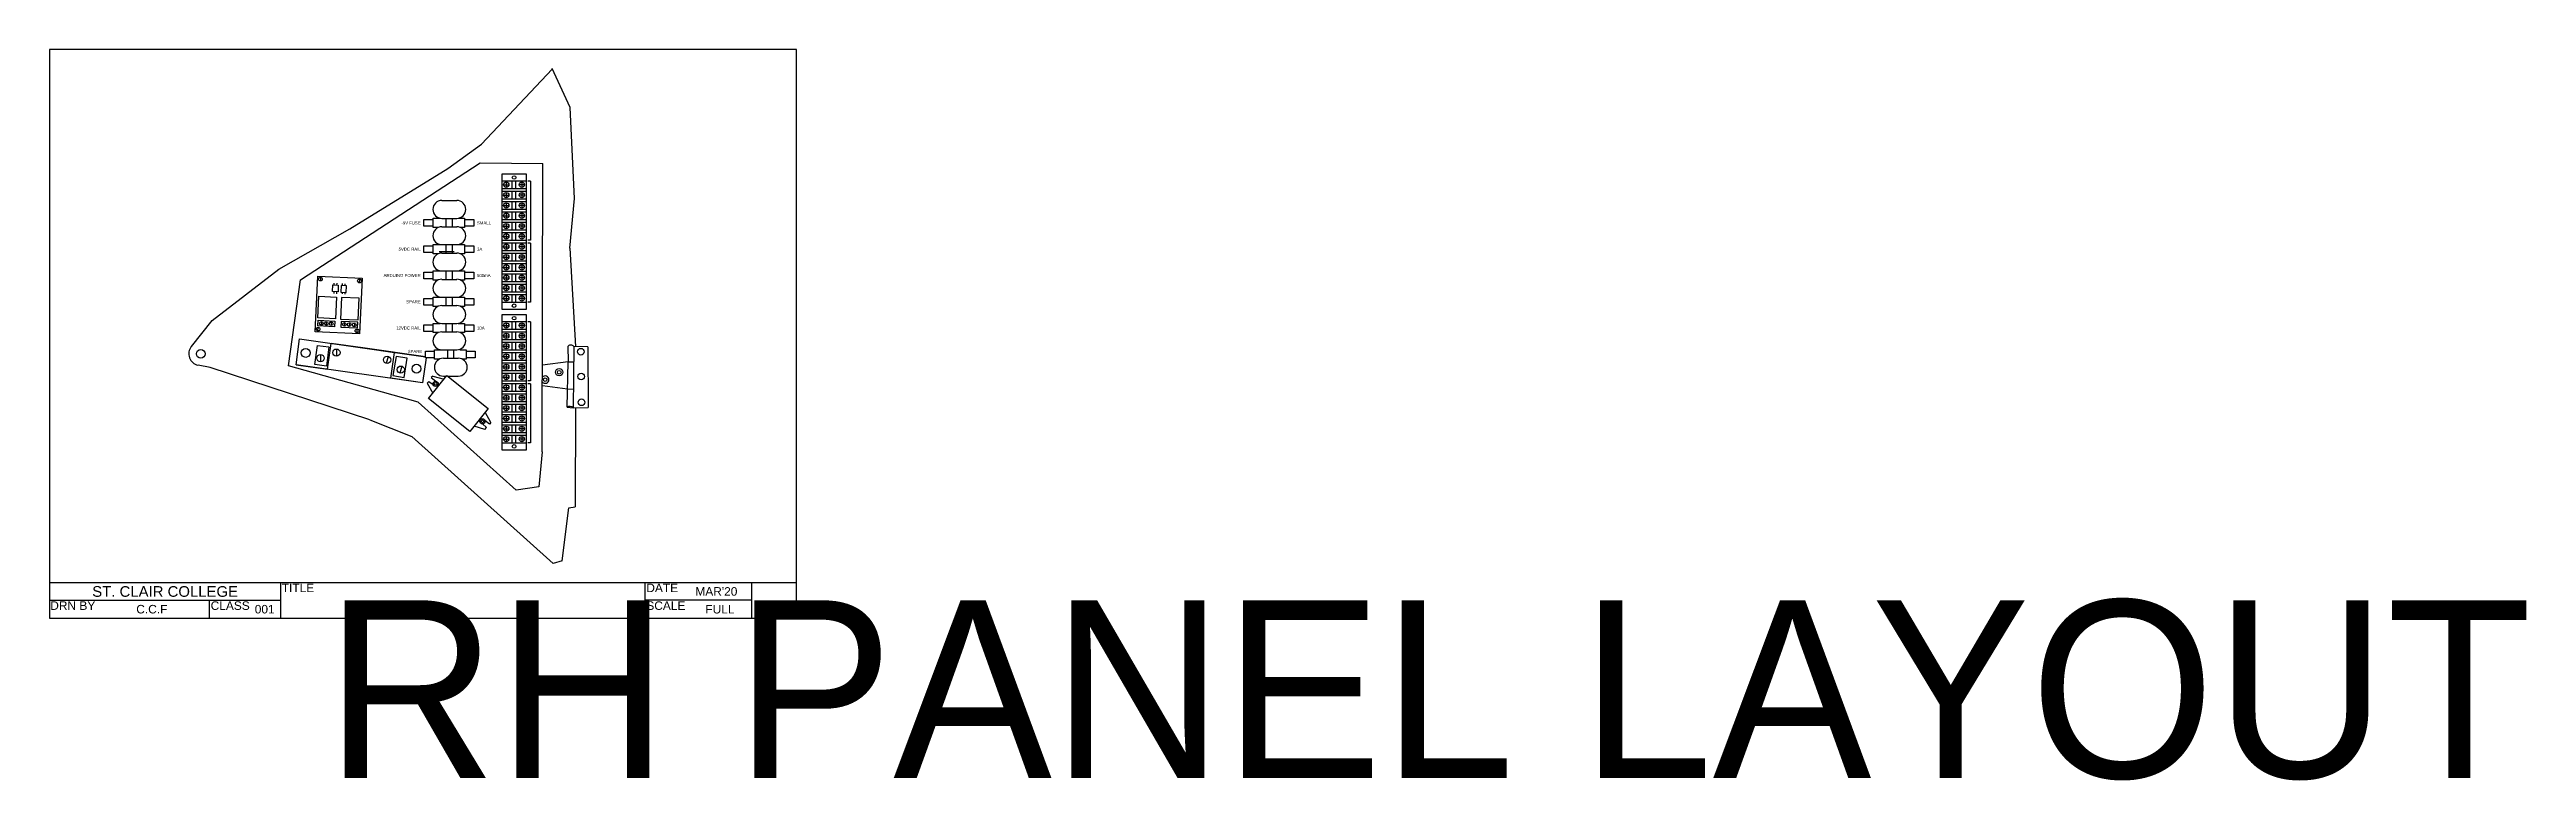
# Model space of a CAD drawing. Header units: inches. Extents: x 0 to 34.8, y -2.3 to 8.
import ezdxf
from ezdxf.enums import TextEntityAlignment as Align

# ---------------------------------------------------------------- set-up
doc = ezdxf.new("R2018")
doc.units = ezdxf.units.IN
doc.header["$MEASUREMENT"] = 0
doc.layers.add('DRAWING SHT', color=7, linetype='Continuous')
doc.styles.add('Annotative', font='arial.ttf')
doc.styles.get("Standard").update_dxf_attribs({"font": 'arial.ttf'})

# ---------------------------------------------------------------- blocks, each defined once
blk = doc.blocks.new('Fuerth Cole DRAWING SHT')
at = {"layer": 'DRAWING SHT'}
for p, q in [((0, 0.5), (10.5, 0.5)), ((3.25, 0), (3.25, 0.5)), ((8.375, 0), (8.375, 0.5)), ((9.875, 0), (9.875, 0.5)), ((0, 0.25), (3.25, 0.25)), ((2.25, 0), (2.25, 0.25)), ((9.875, 0.25), (8.375, 0.25))]:
    blk.add_line(p, q, dxfattribs=at)
blk.add_lwpolyline([(0, 0), (10.5, 0), (10.5, 8), (0, 8)], close=True, dxfattribs=at)
for s, width, heights, insert, char_height, attachment_point in [('ST. CLAIR COLLEGE', 3.25, [0.247], (1.625, 0.373), 0.15, 5), ('DRN BY', 2.25, [0.19], (0.01, 0.235), 0.12, 1)]:
    blk.add_mtext_dynamic_manual_height_columns(s, width=width, gutter_width=1, heights=heights, dxfattribs=dict(at, insert=insert, char_height=char_height, attachment_point=attachment_point))
at = {"layer": 'DRAWING SHT', "char_height": 0.12, "width": 1, "attachment_point": 1, "style": 'Annotative'}
for s, insert in [('TITLE', (3.265, 0.485)), ('CLASS', (2.265, 0.235))]:
    blk.add_mtext(s, dxfattribs=dict(at, insert=insert))
at = {"layer": 'DRAWING SHT', "char_height": 0.12, "width": 1.5, "attachment_point": 1}
for s, insert in [('DATE', (8.39, 0.485)), ('SCALE', (8.39, 0.235))]:
    blk.add_mtext(s, dxfattribs=dict(at, insert=insert))
at = {"layer": 'DRAWING SHT'}
for tag, p in [('DATE', (9.375, 0.375)), ('DRN_BY', (1.438, 0.125)), ('CLS', (3.025, 0.125)), ('SCALE', (9.425, 0.125))]:
    blk.add_attdef(tag, text='', height=0.12, dxfattribs=at).set_placement(p, align=Align.MIDDLE_CENTER)
at = {"layer": 'DRAWING SHT', "lineweight": 30, "flags": 104}
blk.add_attdef('TITLE', text='', height=0.12, dxfattribs=at).set_placement((3.875, 0.25), align=Align.MIDDLE_LEFT)
blk = doc.blocks.new('*U6')
for p, q in [((0.168, 0.052), (-0.168, 0.052)), ((-0.147, 0), (-0.073, 0)), ((-0.11, 0.037), (-0.11, -0.037)), ((-0.025, -0.052), (-0.025, 0.052)), ((0.025, -0.052), (0.025, 0.052)), ((0.147, 0), (0.073, 0)), ((0.11, 0.037), (0.11, -0.037)), ((-0.168, -0.052), (0.168, -0.052))]:
    blk.add_line(p, q)
for centre in [(-0.11, 0), (0.11, 0)]:
    blk.add_circle(centre, 0.037)
blk = doc.blocks.new('*U7')
at = {"color": 0, "linetype": 'ByBlock', "lineweight": -2, "transparency": 16777216}
for p in [(0, 1.599), (0, 1.453), (0, 1.308), (0, 1.163), (0, 1.017), (0, 0.872), (0, 0.727), (0, 0.581), (0, 0.436), (0, 0.291), (0, 0.145), (0, 0)]:
    blk.add_blockref('*U6', p, dxfattribs=at)
blk = doc.blocks.new('*U9')
for p, q in [((0.168, 0.052), (-0.168, 0.052)), ((-0.147, 0), (-0.073, 0)), ((-0.11, 0.037), (-0.11, -0.037)), ((-0.025, -0.052), (-0.025, 0.052)), ((0.025, -0.052), (0.025, 0.052)), ((0.147, 0), (0.073, 0)), ((0.11, 0.037), (0.11, -0.037)), ((-0.168, -0.052), (0.168, -0.052))]:
    blk.add_line(p, q)
for centre in [(-0.11, 0), (0.11, 0)]:
    blk.add_circle(centre, 0.037)
blk = doc.blocks.new('*U8')
at = {"color": 0, "linetype": 'ByBlock', "lineweight": -2, "transparency": 16777216}
for p in [(0, 1.599), (0, 1.453), (0, 1.308), (0, 1.163), (0, 1.017), (0, 0.872), (0, 0.727), (0, 0.581), (0, 0.436), (0, 0.291), (0, 0.145), (0, 0)]:
    blk.add_blockref('*U9', p, dxfattribs=at)

msp = doc.modelspace()

# ---------------------------------------------------------------- linework, layer by layer
for p, q in [((6.071, 6.666), (7.066, 7.724)), ((7.32, 7.186), (7.066, 7.731)), ((7.38, 5.904), (7.32, 7.186)), ((5.599, 6.325), (6.071, 6.666)), ((3.526, 4.76), (6.056, 6.406)), ((4.224, 5.475), (5.599, 6.325)), ((6.056, 6.406), (6.933, 6.396)), ((6.928, 2.341), (6.933, 6.396)), ((6.764, 6.149), (6.726, 6.149)), ((6.764, 6.149), (6.764, 5.318)), ((5.515, 5.875), (5.725, 5.875)), ((5.515, 5.624), (5.725, 5.624)), ((7.313, 5.206), (7.38, 5.904)), ((3.225, 4.91), (4.224, 5.475)), ((5.515, 5.506), (5.725, 5.506)), ((5.515, 5.254), (5.725, 5.254)), ((6.764, 5.318), (6.726, 5.318)), ((6.764, 5.277), (6.726, 5.277)), ((6.764, 5.277), (6.764, 4.446)), ((2.286, 4.185), (3.225, 4.91)), ((5.48, 5.159), (5.69, 5.159)), ((5.515, 5.136), (5.725, 5.136)), ((5.515, 4.884), (5.725, 4.884)), ((7.313, 5.206), (7.393, 3.82)), ((3.36, 3.551), (3.526, 4.76)), ((3.808, 4.796), (3.808, 4.743)), ((3.997, 4.592), (3.996, 4.566)), ((4.002, 4.686), (4.003, 4.711)), ((4.036, 4.59), (4.035, 4.564)), ((4.041, 4.684), (4.042, 4.71)), ((4.113, 4.586), (4.112, 4.56)), ((4.117, 4.68), (4.119, 4.706)), ((4.152, 4.584), (4.151, 4.559)), ((4.156, 4.678), (4.157, 4.704)), ((4.359, 4.769), (4.354, 4.717)), ((5.515, 4.766), (5.725, 4.766)), ((1.994, 3.819), (2.286, 4.185)), ((5.515, 4.515), (5.725, 4.515)), ((5.515, 4.397), (5.725, 4.397)), ((6.764, 4.446), (6.726, 4.446)), ((3.516, 3.927), (4.406, 3.8)), ((3.772, 4.04), (3.777, 4.092)), ((3.822, 4.173), (3.822, 4.122)), ((3.891, 4.17), (3.891, 4.119)), ((3.909, 3.501), (3.961, 3.864)), ((3.961, 4.166), (3.961, 4.115)), ((4.406, 3.8), (3.961, 3.864)), ((4.148, 4.158), (4.143, 4.106)), ((4.217, 4.155), (4.212, 4.103)), ((4.286, 4.151), (4.281, 4.1)), ((4.323, 4.014), (4.323, 4.066)), ((5.515, 4.145), (5.725, 4.145)), ((5.515, 4.027), (5.725, 4.027)), ((6.764, 4.169), (6.726, 4.169)), ((6.764, 4.169), (6.764, 3.338)), ((2.257, 3.525), (2.088, 3.56)), ((4.505, 2.788), (2.257, 3.525)), ((5.184, 3.037), (3.36, 3.551)), ((4.354, 3.437), (3.465, 3.564)), ((3.465, 3.564), (3.909, 3.501)), ((3.81, 3.708), (3.81, 3.606)), ((4.033, 3.785), (4.033, 3.684)), ((5.284, 3.675), (4.406, 3.8)), ((4.406, 3.8), (4.851, 3.737)), ((4.76, 3.681), (4.732, 3.584)), ((4.799, 3.374), (4.851, 3.737)), ((4.952, 3.545), (4.924, 3.447)), ((5.515, 3.775), (5.725, 3.775)), ((5.537, 3.655), (5.747, 3.655)), ((7.29, 3.606), (6.932, 3.557)), ((7.276, 2.968), (7.29, 3.606)), ((7.289, 3.826), (7.29, 3.606)), ((7.29, 3.606), (7.369, 3.606)), ((7.372, 3.821), (7.361, 2.958)), ((7.566, 3.817), (7.372, 3.821)), ((7.566, 3.817), (7.571, 2.965)), ((5.244, 3.31), (4.799, 3.374)), ((5.31, 3.305), (5.334, 3.329)), ((5.31, 3.305), (5.39, 3.165)), ((5.334, 3.329), (5.393, 3.285)), ((5.389, 3.406), (5.366, 3.383)), ((5.366, 3.383), (5.432, 3.332)), ((5.389, 3.406), (5.547, 3.36)), ((5.537, 3.404), (5.581, 3.404)), ((5.596, 3.404), (5.747, 3.404)), ((6.764, 3.338), (6.726, 3.338)), ((6.764, 3.297), (6.726, 3.297)), ((6.764, 3.297), (6.764, 2.466)), ((7.281, 3.22), (6.929, 3.267)), ((7.363, 3.217), (7.281, 3.22)), ((4.505, 2.788), (5.092, 2.557)), ((6.56, 1.798), (5.184, 3.037)), ((6.204, 2.753), (6.124, 2.897)), ((7.276, 2.968), (7.361, 2.958)), ((7.361, 2.958), (7.571, 2.965)), ((7.393, 2.959), (7.392, 1.564)), ((7.08, 0.77), (5.092, 2.557)), ((6.122, 2.654), (5.968, 2.702)), ((6.141, 2.683), (6.085, 2.731)), ((6.186, 2.726), (6.122, 2.779)), ((6.122, 2.654), (6.141, 2.683)), ((6.204, 2.753), (6.186, 2.726)), ((6.764, 2.466), (6.726, 2.466)), ((6.928, 2.341), (6.878, 1.847)), ((6.878, 1.847), (6.56, 1.798)), ((7.207, 0.804), (7.3, 1.552)), ((7.3, 1.552), (7.392, 1.564)), ((7.207, 0.804), (7.08, 0.77))]:
    msp.add_line(p, q)
for points in [[(6.364, 6.249), (6.699, 6.249), (6.699, 4.344), (6.364, 4.344)], [(3.773, 4.811), (4.396, 4.781), (4.358, 3.999), (3.736, 4.029)], [(3.787, 4.528), (4.035, 4.516), (4.02, 4.211), (3.772, 4.223)], [(3.982, 4.687), (4.06, 4.683), (4.056, 4.589), (3.978, 4.593)], [(4.176, 4.677), (4.098, 4.681), (4.093, 4.587), (4.171, 4.583)], [(3.778, 4.19), (4.009, 4.179), (4.005, 4.099), (3.774, 4.11)], [(4.355, 4.501), (4.107, 4.512), (4.092, 4.207), (4.34, 4.196)], [(6.364, 4.269), (6.699, 4.269), (6.699, 2.364), (6.364, 2.364)], [(3.767, 3.837), (3.927, 3.817), (3.892, 3.546), (3.732, 3.566)], [(4.332, 4.163), (4.101, 4.174), (4.097, 4.095), (4.328, 4.084)], [(5.03, 3.657), (4.871, 3.682), (4.828, 3.412), (4.988, 3.387)], [(5.587, 3.411), (6.165, 2.947), (5.908, 2.625), (5.329, 3.089)]]:
    msp.add_lwpolyline(points, close=True)
for points in [[(5.392, 5.512), (5.262, 5.512), (5.262, 5.607), (5.392, 5.607)], [(5.465, 5.495), (5.392, 5.495), (5.392, 5.626), (5.494, 5.626)], [(5.576, 5.506), (5.576, 5.624)], [(5.659, 5.624), (5.659, 5.506)], [(5.747, 5.626), (5.835, 5.626), (5.835, 5.495), (5.775, 5.495)], [(5.835, 5.607), (5.963, 5.607), (5.963, 5.512), (5.835, 5.512)], [(5.392, 5.142), (5.262, 5.142), (5.262, 5.237), (5.392, 5.237)], [(5.465, 5.126), (5.392, 5.126), (5.392, 5.256), (5.494, 5.256)], [(5.576, 5.136), (5.576, 5.254)], [(5.659, 5.254), (5.659, 5.136)], [(5.747, 5.256), (5.835, 5.256), (5.835, 5.126), (5.775, 5.126)], [(5.835, 5.237), (5.963, 5.237), (5.963, 5.142), (5.835, 5.142)], [(5.465, 4.756), (5.392, 4.756), (5.392, 4.886), (5.494, 4.886)], [(5.576, 4.766), (5.576, 4.884)], [(5.659, 4.884), (5.659, 4.766)], [(5.747, 4.886), (5.835, 4.886), (5.835, 4.756), (5.775, 4.756)], [(5.392, 4.773), (5.262, 4.773), (5.262, 4.868), (5.392, 4.868)], [(5.835, 4.868), (5.963, 4.868), (5.963, 4.773), (5.835, 4.773)], [(5.392, 4.403), (5.262, 4.403), (5.262, 4.498), (5.392, 4.498)], [(5.465, 4.386), (5.392, 4.386), (5.392, 4.517), (5.494, 4.517)], [(5.576, 4.397), (5.576, 4.515)], [(5.659, 4.515), (5.659, 4.397)], [(5.747, 4.517), (5.835, 4.517), (5.835, 4.386), (5.775, 4.386)], [(5.835, 4.498), (5.963, 4.498), (5.963, 4.403), (5.835, 4.403)], [(5.294, 3.662), (5.244, 3.31), (3.465, 3.564), (3.516, 3.927), (5.284, 3.675)], [(5.392, 4.033), (5.262, 4.033), (5.262, 4.128), (5.392, 4.128)], [(5.465, 4.017), (5.392, 4.017), (5.392, 4.147), (5.494, 4.147)], [(5.576, 4.027), (5.576, 4.145)], [(5.659, 4.145), (5.659, 4.027)], [(5.747, 4.147), (5.835, 4.147), (5.835, 4.017), (5.775, 4.017)], [(5.835, 4.128), (5.963, 4.128), (5.963, 4.033), (5.835, 4.033)], [(5.414, 3.662), (5.284, 3.662), (5.284, 3.757), (5.414, 3.757)], [(5.487, 3.645), (5.414, 3.645), (5.414, 3.775), (5.515, 3.775)], [(5.598, 3.655), (5.598, 3.773)], [(5.681, 3.773), (5.681, 3.655)], [(5.768, 3.775), (5.856, 3.775), (5.856, 3.645), (5.797, 3.645)], [(5.856, 3.757), (5.985, 3.757), (5.985, 3.662), (5.856, 3.662)]]:
    msp.add_lwpolyline(points)
for centre, radius in [((6.531, 6.199), 0.025), ((3.808, 4.769), 0.0261), ((4.357, 4.743), 0.0261), ((6.531, 4.395), 0.025), ((6.531, 4.219), 0.025), ((3.775, 4.066), 0.0261), ((3.822, 4.147), 0.0258), ((3.891, 4.144), 0.0258), ((3.961, 4.141), 0.0258), ((4.145, 4.132), 0.0258), ((4.214, 4.129), 0.0258), ((4.284, 4.125), 0.0258), ((4.323, 4.04), 0.0261), ((2.126, 3.718), 0.0615), ((3.601, 3.731), 0.0624), ((3.81, 3.657), 0.0507), ((4.033, 3.735), 0.0507), ((4.746, 3.633), 0.0507), ((4.938, 3.496), 0.0507), ((5.159, 3.509), 0.0624), ((7.166, 3.459), 0.0518), ((7.166, 3.459), 0.025), ((7.471, 3.748), 0.0466), ((5.428, 3.295), 0.0366), ((5.428, 3.295), 0.0194), ((6.968, 3.355), 0.025), ((7.475, 3.398), 0.0466), ((6.087, 2.768), 0.0366), ((6.087, 2.768), 0.0194), ((7.479, 3.036), 0.0466), ((6.531, 2.415), 0.025)]:
    msp.add_circle(centre, radius)
for centre, radius, start, end in [((5.515, 5.75), 0.126, 90, 270), ((5.725, 5.75), 0.126, 270, 90), ((5.515, 5.38), 0.126, 90, 270), ((5.725, 5.38), 0.126, 270, 90), ((5.515, 5.01), 0.126, 90, 270), ((5.725, 5.01), 0.126, 270, 90), ((5.515, 4.641), 0.126, 90, 270), ((5.725, 4.641), 0.126, 270, 90), ((5.515, 4.271), 0.126, 90, 270), ((5.725, 4.271), 0.126, 270, 90), ((5.515, 3.901), 0.126, 90, 270), ((5.725, 3.901), 0.126, 270, 90), ((7.328, 3.785), 0.0563, 39.5957, 133.4748), ((2.12, 3.718), 0.162, 141.4071, 258.3226), ((5.537, 3.53), 0.126, 90, 270), ((5.747, 3.53), 0.126, 270, 90), ((6.968, 3.355), 0.0518, 221.4719, 138.4008), ((7.313, 2.914), 0.0651, 42.5994, 124.8254)]:
    msp.add_arc(centre, radius, start, end)

# ---------------------------------------------------------------- block references
ref = msp.add_blockref('Fuerth Cole DRAWING SHT', (0, 0))
ref.add_attrib('DRN_BY', 'C.C.F', dxfattribs={"layer": 'DRAWING SHT', "height": 0.12}).set_placement((1.438, 0.125), align=Align.MIDDLE_CENTER)
ref.add_attrib('CLS', '001', dxfattribs={"layer": 'DRAWING SHT', "height": 0.12}).set_placement((3.025, 0.125), align=Align.MIDDLE_CENTER)
ref.add_attrib('DATE', "MAR'20", dxfattribs={"layer": 'DRAWING SHT', "height": 0.12}).set_placement((9.375, 0.375), align=Align.MIDDLE_CENTER)
ref.add_attrib('SCALE', 'FULL', dxfattribs={"layer": 'DRAWING SHT', "height": 0.12}).set_placement((9.425, 0.125), align=Align.MIDDLE_CENTER)
lines = msp.add_mtext('RH PANEL LAYOUT', dxfattribs={"layer": 'DRAWING SHT', "insert": (3.875, 0.25), "char_height": 2.5, "attachment_point": 1})
ref.add_attrib('TITLE', '', (3.875, 0.25), dxfattribs={"flags": 104}).embed_mtext(lines)
for name, p in [('*U7', (6.531, 4.498)), ('*U8', (6.531, 2.518))]:
    msp.add_blockref(name, p)

# ---------------------------------------------------------------- texts
for s, width, insert, char_height, attachment_point in [('-9V FUSE', 0.54884, (5.218, 5.559), 0.0431, 6), ('SMALL', 0.37291, (6.01, 5.559), 0.0431, 4), ('5VDC RAIL', 0.5565, (5.218, 5.19), 0.0431, 6), ('3A', 0.37291, (6.01, 5.19), 0.0431, 4), ('ARDUINO POWER', 0.58713, (5.218, 4.82), 0.04306, 6), ('500mA', 0.37291, (6.01, 4.82), 0.0431, 4), ('SPARE', 0.67528, (5.218, 4.45), 0.0431, 6), ('12VDC RAIL', 0.67528, (5.218, 4.081), 0.0431, 6), ('10A', 0.37291, (6.01, 4.081), 0.0431, 4), ('SPARE', 0.67528, (5.239, 3.752), 0.0431, 6)]:
    msp.add_mtext_dynamic_manual_height_columns(s, width=width, gutter_width=0.538, heights=[0], dxfattribs=dict(insert=insert, char_height=char_height, attachment_point=attachment_point))

doc.saveas('drawing.dxf')
